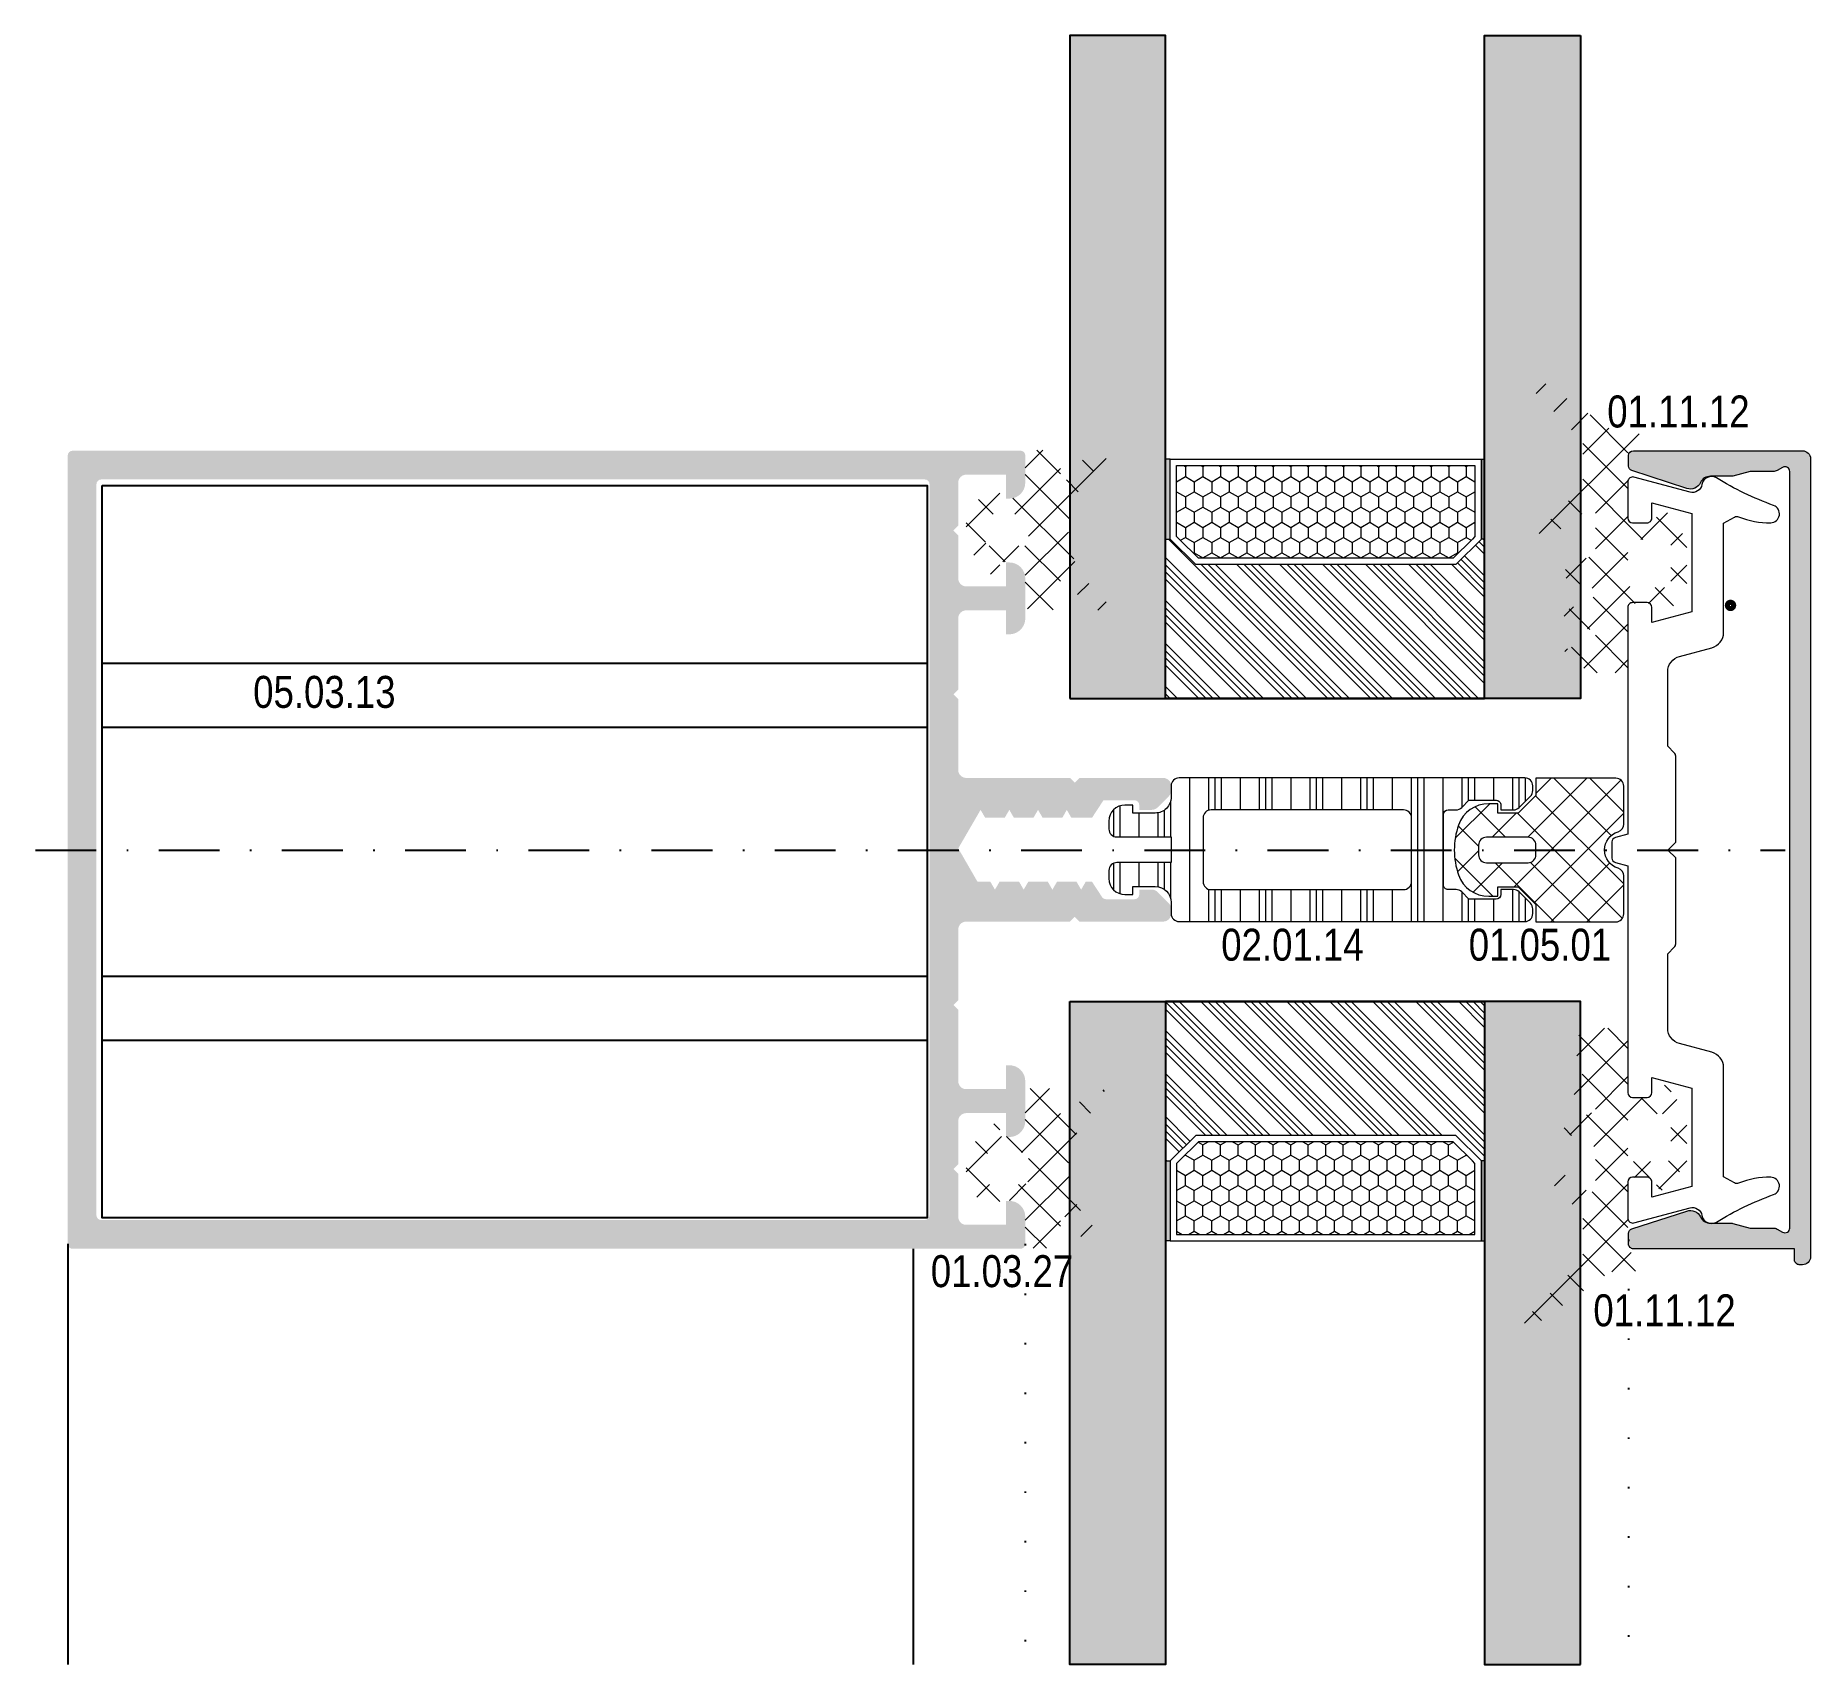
# Model space of a CAD drawing. Header units: millimetres. Extents: x 2305 to 2416, y 1290 to 1392.
import ezdxf

# ---------------------------------------------------------------- set-up
doc = ezdxf.new("R2010")
doc.units = ezdxf.units.MM
doc.linetypes.add('ACAD_ISO07W100', pattern=[3, 0, -3])
doc.linetypes.add('DASHDOT', pattern=[25.399999999999995, 12.7, -6.349999999999999, 0, -6.349999999999999])
for name, color, linetype, lineweight in [('ATR-tr.', 252, 'Continuous', 20), ('epdm hatch', 253, 'Continuous', 9), ('Main_Line', 7, 'Continuous', 15), ('PVC_Hatch', 253, 'Continuous', 9), ('YAZI AKSESUAR', 8, 'Continuous', 20)]:
    doc.layers.add(name, color=color, linetype=linetype, lineweight=lineweight)
doc.layers.add('Açılım aksesuarı', color=252, linetype='Continuous')
doc.layers.add('PROFİL HATCH', color=7, linetype='Continuous')
doc.styles.add('arialnarrow', font='ARIALN.TTF')
pattern_1 = [(314.9999999999999, (-308.146465740198, 5357.53284903936), (1.347038418160373, 1.347038418160372), []), (314.9999999999999, (-308.146465740198, 5357.083836039359), (1.347038418160373, 1.347038418160372), []), (314.9999999999999, (-308.146465740198, 5356.63482303936), (1.347038418160373, 1.347038418160372), []), (314.9999999999999, (-308.146465740198, 5356.185809039359), (1.347038418160373, 1.347038418160372), [])]

msp = doc.modelspace()

# ---------------------------------------------------------------- texts
at = {"color": 252, "true_color": 0x939598, "style": 'arialnarrow'}
for s, p in [('02.01.14', (2379.287041298948, 1333.638082132329)), ('01.05.01', (2394.795365999431, 1333.638082132329))]:
    msp.add_text(s, height=2, dxfattribs=at).set_placement(p)
at = {"layer": 'YAZI AKSESUAR', "color": 8, "lineweight": -2, "style": 'arialnarrow'}
for s, p in [('01.11.12', (2403.47340016321, 1367.04556129006)), ('05.03.13', (2318.630974986823, 1349.476005639499)), ('01.03.27', (2361.088924044677, 1313.183770308645)), ('01.11.12', (2402.602131341268, 1310.729044246121))]:
    msp.add_text(s, height=2, dxfattribs=at).set_placement(p)

# ---------------------------------------------------------------- blocks, each defined once
blk = doc.blocks.new('01.03.27')
at = {"layer": 'epdm hatch'}
h = blk.add_hatch(dxfattribs=at)
h.set_pattern_fill('ANSI37', color=256, scale=0.5, angle=-90)
h.set_pattern_definition([(315, (4296.555325789326, 2589.252627955616), (1.122532015133643, 1.122532015133644), []), (45, (4296.555325789326, 2589.252627955616), (-1.122532015133644, 1.122532015133643), [])])
edge = h.paths.add_edge_path()
edge.add_line((-1.700000000000727, -4.99999999985448), (-0.1000000000008185, -4.99999999985448))
edge.add_arc((-0.1000000000012733, -4.699999999853389), 0.3000000000003183, 270.0000000000434, 359.9999999998263)
edge.add_line((0.1999999999989086, -4.699999999854298), (0.1999999999993633, -1.99999999999909))
edge.add_line((0.1999999999998181, -1.99999999999909), (1.799997961542658, -1.999999999999545))
edge.add_line((1.79999796154243, -1.999999999999545), (1.79999796154243, -2.399999999998726))
edge.add_arc((2.199997961542976, -2.399999999999636), 0.400000000000267, 179.9999999998697, 319.9371731836594)
edge.add_line((2.506133619036518, -2.657450886988044), (3.90000000000009, -0.9999999999990905))
edge.add_line((3.899999999999636, -0.9999999999990905), (3.899999999999636, 1.000000000000909))
edge.add_line((3.899999999999636, 1.000000000000909), (2.506133619036063, 2.657450886988954))
edge.add_arc((2.199997961542976, 2.400000000000545), 0.4000000000001013, 40.06282681631951, 179.9999999999999)
edge.add_line((1.79999796154243, 2.400000000000545), (1.799997961542658, 2.000000000000909))
edge.add_line((1.79999796154334, 2.000000000000909), (0.1999999999993633, 2.000000000000909))
edge.add_line((0.1999999999989086, 2.000000000000909), (0.1999999999998181, 4.699999999854298))
edge.add_arc((-0.0999999999994543, 4.699999999854298), 0.2999999999996704, 360, 450.0000000000867)
edge.add_line((-0.1000000000003638, 4.99999999985448), (-1.700000000000727, 4.999999999853571))
edge.add_arc((-1.700000000000727, 4.699999999853389), 0.3000000000003183, 90.00000000004336, 179.9999999998262)
edge.add_line((-2.000000000000909, 4.699999999854298), (-2.000000000000909, 3.210940297826709))
edge.add_arc((-2.200000000018007, 3.210940297823981), 0.2000000000169761, -148.8089361198172, 7.815970093361102e-10, ccw=False)
edge.add_arc((-7.50375927094592, 2.7285e-12), 5.999999999993399, 31.19106387950785, 55.32556944862943)
edge.add_arc((-4.3747401488381, 4.52318906673554), 0.4999999999992448, 55.3255694485388, 235.3255694485224)
edge.add_arc((-7.503759270952286, 9.095e-13), 5.000000000000521, -55.32556944860062, 55.325569448594706, ccw=False)
edge.add_arc((-4.37474014883719, -4.52318906673554), 0.4999999999995035, 124.674430551504, 304.6744305515122)
edge.add_arc((-7.503759270950467, 1.819e-12), 5.99999999999964, 304.6744305513964, 328.8089361205161)
edge.add_arc((-2.200000000017098, -3.210940297820343), 0.2000000000162819, -1.5634213923476636e-09, 148.8089361197161, ccw=False)
edge.add_line((-2.000000000000909, -3.2109402978258), (-2.000000000000909, -4.699999999853389))
edge.add_arc((-1.700000000000727, -4.699999999854298), 0.300000000000125, 179.9999999998262, 269.9999999999999)
edge = h.paths.add_edge_path(flags=16)
edge.add_line((2.399999999999636, 1), (0.2999999999997271, 1.000000000000909))
edge.add_arc((0.3000000000010914, 0.6999999999998181), 0.3000000000010117, 90.00000000017363, 180)
edge.add_line((0, 0.6999999999998181), (0, -0.6999999999998181))
edge.add_arc((0.2999999999992724, -0.6999999999998181), 0.2999999999992155, 180, 270.0000000001737)
edge.add_line((0.3000000000001819, -0.9999999999990905), (2.399999999999636, -0.9999999999990905))
edge.add_arc((2.399999999999636, -0.6999999999989086), 0.2999999999998636, 269.9999999999565, 359.9999999998263)
edge.add_line((2.699999999999818, -0.6999999999998181), (2.699999999999818, 0.6999999999998181))
edge.add_arc((2.400000000000545, 0.6999999999998181), 0.299999999999443, 0, 90.00000000004346)
blk = doc.blocks.new('01.11.12')
at = {"layer": 'epdm hatch'}
h = blk.add_hatch(dxfattribs=at)
h.set_pattern_fill('ANSI37', color=256, scale=0.5, angle=90)
h.set_pattern_definition([(135, (-4030.594639775126, -2604.333275173783), (-1.122532015133644, -1.122532015133644), []), (225, (-4030.594639775126, -2604.333275173783), (1.122532015133643, -1.122532015133644), [])])
edge = h.paths.add_edge_path(flags=16)
edge.add_arc((1.199999999999818, -2.399999999984174), 0.3, -90, 0, ccw=False)
edge.add_line((1.199999999999818, -2.699999999983447), (-1.199999999999818, -2.699999999983447))
edge.add_arc((-1.199999999999818, -2.399999999984174), 0.3, 180, 270, ccw=False)
edge.add_line((-1.5, -2.399999999984174), (-1.5, -0.3000000000001819))
edge.add_arc((-1.199999999999818, -0.3000000000001819), 0.3, 90, 180, ccw=False)
edge.add_line((-1.199999999999818, 9.095e-13), (1.199999999999818, -9.095e-13))
edge.add_arc((1.199999999999818, -0.3000000000001819), 0.3, 0, 90, ccw=False)
edge.add_line((1.5, -0.3000000000001819), (1.5, -2.399999999984174))
edge = h.paths.add_edge_path()
edge.add_line((5.317483498866749, 3.73446322646032), (4.765616011040037, 2.224264554931323))
edge.add_arc((4.48401931508215, 2.327721313172332), 0.29999999999979, 200.0736561446742, 339.82700277454995, ccw=False)
edge.add_line((4.202243666155482, 2.224752950692163), (3.650555131298006, 3.73446322646032))
edge.add_arc((3.264982094752667, 3.587438677003774), 0.412653346834456, 20.87256910000115, 153.6519777379621)
edge.add_line((2.895197341155835, 3.770583484904818), (2.110045599697059, 2.185296156377262))
edge.add_arc((1.845135303322877, 2.326088680588327), 0.2999999999990133, 200.172997225154, 332.01058644425234, ccw=False)
edge.add_line((1.563538607365444, 2.222631922349137), (1.008101814341443, 3.73446322646032))
edge.add_arc((0.6225287777961058, 3.587438677003774), 0.412653346834456, 20.87256910000115, 153.6519777379621)
edge.add_line((0.2527440241992735, 3.770583484904818), (-0.5324077172581383, 2.185296156375443))
edge.add_arc((-0.7973180136332303, 2.326088680590146), 0.2999999999997825, 269.99999999999994, 332.0105864437203, ccw=False)
edge.add_line((-0.7973180136332303, 2.026088680589055), (-3.119424572232674, 2.026088680589055))
edge.add_arc((-3.119424572233583, 2.326088680590146), 0.2999999999996985, 144.6816059277627, 270.0000000001737, ccw=False)
edge.add_line((-3.364210182516217, 2.499524562109399), (-1.595798163918516, 5.007296733360817))
edge.add_arc((-1.876658204196246, 5.205351515395705), 0.3436685305809106, 324.8095610865568, 493.612131284019)
edge.add_line((-2.113711428671194, 5.454176409001775), (-4.784359946923359, 2.909873732852247))
edge.add_arc((-4.993559196613205, 3.124898554510764), 0.2999999999994834, 270, 314.2132466520508, ccw=False)
edge.add_line((-4.993559196613205, 2.824898554511491), (-7.514754269689547, 2.824898554511491))
edge.add_arc((-7.514754269689547, 3.124898554510764), 0.2999999999992763, 225.8464527348068, 270, ccw=False)
edge.add_line((-7.723729360561264, 2.909655874275813), (-11.2990861239432, 6.380902857960791))
edge.add_arc((-11.53847999863683, 6.134329072509899), 0.3436685305817847, 45.84645273497129, 215.1488419986829)
edge.add_line((-11.81948375327465, 5.936478247917875), (-8.460278393089538, 1.16546290968381))
edge.add_arc((-8.70557616954784, 0.9927521663494189), 0.2999999999979044, 3.474269760772586e-10, 35.148841998898774, ccw=False)
edge.add_line((-8.405576169549931, 0.9927521663512379), (-8.405576169549931, -0.254257709398189))
edge.add_arc((-7.905576169583582, -0.254257709398189), 0.4999999999664625, 180, 269.9999999967692)
edge.add_line((-7.905576169611777, -0.7542577093636283), (-7.498253827610824, -0.7542577093636283))
edge.add_arc((-7.498253827610824, -0.4542577093643559), 0.2999999999998594, 270, 355.6276906174754)
edge.add_line((-7.199126913557847, -0.4771288547008226), (-7.199126913557847, -0.2771288547019139))
edge.add_arc((-6.899999999597639, -0.2999999998946805), 0.2999999998964831, 90.000000025534, 175.6276906434896, ccw=False)
edge.add_line((-6.899999999731335, 9.095e-13), (-2.5, -9.095e-13))
edge.add_line((-2.5, -9.095e-13), (-2.5, -1.800000000000181))
edge.add_line((-2.5, -1.800000000000181), (-2.900000000000545, -1.800000000000181))
edge.add_arc((-2.900000000000545, -2.199999999999818), 0.3999999999998919, 90, 234.2667560820658)
edge.add_line((-3.133604918727542, -2.524697924148313), (-1.5, -3.699999999983447))
edge.add_line((-1.5, -3.699999999983447), (1.5, -3.699999999983447))
edge.add_line((1.5, -3.699999999983447), (3.133604918727542, -2.524697924148313))
edge.add_arc((2.900000000000545, -2.199999999997999), 0.3999999999998919, 305.733243917782, 450)
edge.add_line((2.900000000000545, -1.800000000000181), (2.5, -1.800000000000181))
edge.add_line((2.5, -1.800000000000181), (2.500000000000909, -9.095e-13))
edge.add_line((2.500000000000909, -9.095e-13), (6.548445241278386, -9.095e-13))
edge.add_arc((6.548445241277477, 0.3000000000020009), 0.300000000001205, 270.0000000001737, 360)
edge.add_line((6.848445241278568, 0.3000000000020009), (6.848445241278568, 2.134353128255497))
edge.add_arc((6.548445241278386, 2.134353128253678), 0.3000000000002214, 3.473675e-10, 26.3480222622199)
edge.add_line((6.817279668358423, 2.267499854900052), (6.072841289008465, 3.770583484904818))
edge.add_arc((5.703056535411633, 3.587438677003774), 0.412653346834123, 26.34802226203792, 159.1274308999763)
blk = doc.blocks.new('spacer')
at = {"layer": 'ATR-tr.', "linetype": 'Continuous'}
h = blk.add_hatch(color=0, dxfattribs=at)
h.dxf.hatch_style = 1
h.paths.add_polyline_path([(5, 19.80000000000018), (5, 20.00000000000046), (0, 20.00000000000046), (0, 19.80000000000018)])
at = {"layer": 'ATR-tr.', "ltscale": 2}
h = blk.add_hatch(dxfattribs=at)
h.set_pattern_fill('HONEY', color=256, scale=0.2)
h.set_pattern_definition([(0, (-4024.927913069969, -2683.931792543037), (0.9525000000000002, 0.5499261290000002), [0.635, -1.27]), (120, (-4024.927913069969, -2683.931792543037), (-0.9524999979188383, 0.5499261326046782), [0.6349999999999997, -1.269999999999999]), (60, (-4024.927913069969, -2683.931792543037), (2.0811618e-09, 1.099852261604677), [-1.27, 0.635])])
h.paths.add_polyline_path([(6.200000000000727, 18.03431000000046), (5, 19.23431000000028), (4.834310000000186, 19.40000000000054), (0.4000000000005457, 19.40000000000054), (0.4000000000005457, 0.7064400000003852), (4.834310000000186, 0.7064400000003852), (5, 0.8713500000003477), (6.200000000000727, 2.065680000000156)])
at = {"layer": 'ATR-tr.', "linetype": 'Continuous'}
h = blk.add_hatch(color=0, dxfattribs=at)
h.dxf.hatch_style = 1
h.paths.add_polyline_path([(5, 0.3000000000001819), (0, 0.3000000000001819), (0, -4.547e-13), (5, 0.0021896912921875)])
for points in [[(5, 20.00000000000046), (5, 19.80000000000018), (0, 19.80000000000018), (0, 20.00000000000046), (5, 20.00000000000046)], [(0, 0), (5, 0), (5, 0.3000000000001819), (0, 0.3000000000001819), (0, 0)]]:
    blk.add_lwpolyline(points, dxfattribs=at)
at = {"layer": 'ATR-tr.', "color": 7, "linetype": 'Continuous'}
for points in [[(6.600000000000363, 1.900000000000545), (5, 0.3000000000001819), (0, 0.3000000000001819), (0, 19.80000000000018), (5, 19.80000000000018), (6.600000000000363, 18.20000000000027)], [(5, 0.8713500000003477), (4.834310000000186, 0.7064400000003844), (0.4000000000005457, 0.7064400000003844), (0.4000000000005457, 19.40000000000054), (4.834310000000186, 19.40000000000054), (5, 19.23431000000028), (6.200000000000727, 18.03431000000046), (6.200000000000727, 2.065680000000156)]]:
    blk.add_lwpolyline(points, close=True, dxfattribs=at)
blk = doc.blocks.new('E50 T 03')
at = {"layer": 'PROFİL HATCH'}
h = blk.add_hatch(color=256, dxfattribs=at)
edge = h.paths.add_edge_path(flags=16)
edge.add_line((-0.2999999999890228, -23.20000000001164), (-51.90000000002304, -23.20000000001164))
edge.add_arc((-51.89999999996489, -22.9000000000234), 0.2999999999882448, 179.9999999888615, 269.99999998889473, ccw=False)
edge.add_line((-52.19999999995313, -22.89999999996508), (-52.19999999995319, 22.89999999996508))
edge.add_arc((-51.89999999996473, 22.90000000002328), 0.2999999999884579, 90.00000000001899, 180, ccw=False)
edge.add_line((-51.90000000002304, 23.20000000001176), (-0.2999999999890264, 23.20000000001164))
edge.add_arc((-0.3000000000178211, 22.89999999999384), 0.3000000000178034, -5.493291155289626e-09, 89.99999999449989, ccw=False)
edge.add_line((-1.78e-14, 22.89999999996508), (1.78e-14, -22.89999999996508))
edge.add_arc((-0.3000000000178034, -22.89999999999384), 0.3000000000178211, -89.99999999999659, 0, ccw=False)
edge = h.paths.add_edge_path()
edge.add_line((-61.29999999998812, -4.200000000011641), (-60.99999999999998, -4.5))
edge.add_line((-60.99999999999998, -4.5), (-54.49999999999999, -4.5))
edge.add_arc((-54.50000000000011, -5), 0.5, 0, 89.99999999998488, ccw=False)
edge.add_line((-54.00000000000011, -5), (-53.99999999999998, -9.431409714685287))
edge.add_line((-53.99999999999998, -9.431409714685287), (-53.6999999999541, -9.731409714615438))
edge.add_line((-53.6999999999541, -9.731409714615438), (-53.99999999999998, -10.031409714662))
edge.add_line((-53.99999999999998, -10.031409714662), (-53.99999999999998, -14.5))
edge.add_arc((-54.50000000000001, -14.5), 0.500000000000032, -89.9999999999963, 0, ccw=False)
edge.add_line((-54.49999999999999, -15), (-56.99999999999999, -15))
edge.add_line((-56.99999999999999, -15), (-56.99999999999999, -13.5))
edge.add_line((-56.99999999999999, -13.5), (-57.1999999999541, -13.5))
edge.add_arc((-57.19999999995412, -14.49999999999988), 0.9999999999998863, 89.99999999999876, 180.0000000000065)
edge.add_line((-58.199999999954, -14.5), (-58.1999999999541, -17))
edge.add_arc((-57.19999999995375, -16.99999999999966), 1.000000000000355, 180, 269.9999999999601)
edge.add_line((-57.1999999999541, -18), (-56.99999999999999, -18))
edge.add_line((-56.99999999999999, -18), (-56.99999999999999, -16.5))
edge.add_line((-56.99999999999999, -16.5), (-54.49999999999999, -16.5))
edge.add_arc((-54.50000000000011, -17), 0.5, 0, 89.99999999998488, ccw=False)
edge.add_line((-54.00000000000011, -17), (-53.99999999999998, -19.70000000001164))
edge.add_line((-53.99999999999998, -19.70000000001164), (-53.6999999999541, -20))
edge.add_line((-53.6999999999541, -20), (-53.99999999999998, -20.29999999998836))
edge.add_line((-53.99999999999998, -20.29999999998836), (-53.99999999999998, -23))
edge.add_arc((-54.50000000000006, -23), 0.5000000000000818, -89.99999999999062, 0, ccw=False)
edge.add_line((-54.49999999999999, -23.50000000000012), (-56.99999999999999, -23.5))
edge.add_line((-56.99999999999999, -23.5), (-56.99999999999999, -22))
edge.add_line((-56.99999999999999, -22), (-57.1999999999541, -22))
edge.add_arc((-57.19999999995374, -23.00000000000034), 1.000000000000341, 90.00000000002056, 179.9999999999804)
edge.add_line((-58.19999999995409, -23), (-58.1999999999541, -24.70000000001164))
edge.add_arc((-57.89999999999444, -24.70000000004029), 0.2999999999596596, 180, 270.0000000000095)
edge.add_line((-57.90000000002304, -25), (1.500000000000014, -25))
edge.add_arc((1.500000000028563, -24.69999999998254), 0.3000000000174623, 269.9999999945481, 359.9999999944416)
edge.add_line((1.800000000046026, -24.70000000001164), (1.800000000045901, 24.70000000001164))
edge.add_arc((1.500000000028535, 24.69999999998265), 0.3000000000173664, 0, 89.99999999990976)
edge.add_line((1.500000000000017, 25), (-57.90000000002304, 25))
edge.add_arc((-57.89999999999455, 24.7000000000404), 0.2999999999595957, 90.00000000544172, 180.0000000054932)
edge.add_line((-58.19999999995414, 24.70000000001164), (-58.1999999999541, 23))
edge.add_arc((-57.19999999995398, 23), 1.000000000000127, 180, 269.9999999999927)
edge.add_line((-57.1999999999541, 21.99999999999989), (-56.99999999999999, 22))
edge.add_line((-56.99999999999999, 22), (-56.99999999999999, 23.5))
edge.add_line((-56.99999999999999, 23.5), (-54.49999999999999, 23.5))
edge.add_arc((-54.50000000000011, 23), 0.5, 0, 89.99999999998488, ccw=False)
edge.add_line((-54.00000000000011, 23), (-53.99999999999998, 20.29999999998836))
edge.add_line((-53.99999999999998, 20.29999999998836), (-53.6999999999541, 20))
edge.add_line((-53.6999999999541, 20), (-53.99999999999998, 19.70000000001164))
edge.add_line((-53.99999999999998, 19.70000000001164), (-53.99999999999998, 17))
edge.add_arc((-54.50000000000006, 17), 0.5000000000000818, -89.99999999999062, 0, ccw=False)
edge.add_line((-54.49999999999999, 16.49999999999988), (-56.99999999999999, 16.5))
edge.add_line((-56.99999999999999, 16.5), (-56.99999999999999, 18))
edge.add_line((-56.99999999999999, 18), (-57.1999999999541, 18))
edge.add_arc((-57.19999999995374, 16.99999999999966), 1.000000000000341, 90.00000000002056, 179.9999999999804)
edge.add_line((-58.19999999995409, 17), (-58.1999999999541, 14.5))
edge.add_arc((-57.19999999995375, 14.50000000000034), 1.000000000000355, 180, 269.9999999999601)
edge.add_line((-57.1999999999541, 13.5), (-56.99999999999999, 13.5))
edge.add_line((-56.99999999999999, 13.5), (-56.99999999999999, 15))
edge.add_line((-56.99999999999999, 15), (-54.49999999999999, 15))
edge.add_arc((-54.49999999999981, 14.50000000000011), 0.4999999999998864, -1.3017142919125035e-11, 90.0000000000195, ccw=False)
edge.add_line((-53.99999999999993, 14.5), (-53.99999999999998, 10.031409714662))
edge.add_line((-53.99999999999998, 10.031409714662), (-53.6999999999541, 9.731409714673646))
edge.add_line((-53.6999999999541, 9.731409714673646), (-53.99999999999998, 9.431409714685287))
edge.add_line((-53.99999999999998, 9.431409714685287), (-53.99999999999998, 5))
edge.add_arc((-54.50000000000006, 5), 0.5000000000000818, -89.99999999999062, 0, ccw=False)
edge.add_line((-54.49999999999999, 4.499999999999886), (-60.99999999999998, 4.5))
edge.add_line((-60.99999999999998, 4.5), (-61.29999999998812, 4.200000000011641))
edge.add_line((-61.29999999998812, 4.200000000011641), (-61.59999999997715, 4.5))
edge.add_line((-61.59999999997715, 4.5), (-66.84116470584603, 4.5))
edge.add_arc((-66.8411647058604, 4.000000000014438), 0.4999999999855618, 89.9999999983512, 179.9999999983194)
edge.add_line((-67.34116470584597, 4.000000000029103), (-67.34116470584603, 3.707106781221227))
edge.add_arc((-66.8411647058439, 3.707106781216339), 0.5000000000021317, 180, 224.9999999999712)
edge.add_line((-67.1947180964423, 3.353553390625165), (-66.48761131524996, 2.646446609433041))
edge.add_arc((-66.13405792465868, 3.000000000031036), 0.5000000000019283, 225.000000000544, 270.000000000522)
edge.add_line((-66.13405792465413, 2.500000000029103), (-65.34116470584603, 2.500000000029103))
edge.add_line((-65.34116470584603, 2.500000000029103), (-65.34116470584603, 2.800000000017462))
edge.add_arc((-65.04116470585762, 2.800000000075669), 0.2999999999883869, 90.00000000004877, 180, ccw=False)
edge.add_line((-65.0411647059161, 3.100000000064028), (-63.262096494901, 3.100000000034924))
edge.add_arc((-63.26209649490086, 2.800000000034401), 0.300000000000523, 33.23337428473059, 90.0000000000257, ccw=False)
edge.add_line((-63.01116292866412, 2.964415161549482), (-62.37926470584397, 2.000000000014551))
edge.add_line((-62.37926470584397, 2.000000000014551), (-61.98999999997498, 2.000000000014551))
edge.add_line((-61.98999999997498, 2.000000000014551), (-61.69999999997502, 2.500000000014551))
edge.add_line((-61.69999999997502, 2.500000000014551), (-61.40999999997506, 2.000000000014551))
edge.add_line((-61.40999999997506, 2.000000000014551), (-60.18999999997503, 2.000000000014551))
edge.add_line((-60.18999999997503, 2.000000000014551), (-59.89999999997507, 2.500000000014551))
edge.add_line((-59.89999999997507, 2.500000000014551), (-59.6099999999751, 2.000000000014551))
edge.add_line((-59.6099999999751, 2.000000000014551), (-58.38999999997508, 2.000000000014551))
edge.add_line((-58.38999999997508, 2.000000000014551), (-58.09999999997511, 2.500000000014551))
edge.add_line((-58.09999999997511, 2.500000000014551), (-57.80999999997515, 2.000000000014551))
edge.add_line((-57.80999999997515, 2.000000000014551), (-56.58999999997512, 2.000000000014551))
edge.add_line((-56.58999999997512, 2.000000000014551), (-56.29999999997515, 2.500000000014551))
edge.add_line((-56.29999999997515, 2.500000000014551), (-56.00999999997497, 2.000000000014551))
edge.add_line((-56.00999999997497, 2.000000000014551), (-55.2044721133311, 2.000000000014551))
edge.add_line((-55.2044721133311, 2.000000000014551), (-53.99999999999998, -0.0862068965798244))
edge.add_line((-53.99999999999998, -0.0862068965798244), (-55.39999999997506, -2.499999999985448))
edge.add_line((-55.39999999997506, -2.499999999985448), (-55.68999999997503, -1.999999999985448))
edge.add_line((-55.68999999997503, -1.999999999985448), (-56.90999999997505, -1.999999999985448))
edge.add_line((-56.90999999997505, -1.999999999985448), (-57.19999999997502, -2.499999999985448))
edge.add_line((-57.19999999997502, -2.499999999985448), (-57.48999999997498, -1.999999999985448))
edge.add_line((-57.48999999997498, -1.999999999985448), (-58.70999999997501, -1.999999999985448))
edge.add_line((-58.70999999997501, -1.999999999985448), (-58.99999999997497, -2.499999999985448))
edge.add_line((-58.99999999997497, -2.499999999985448), (-59.28999999997607, -1.999999999985448))
edge.add_line((-59.28999999997607, -1.999999999985448), (-60.51999999997518, -1.999999999985448))
edge.add_line((-60.51999999997518, -1.999999999985448), (-60.79999999997515, -2.499999999985448))
edge.add_line((-60.79999999997515, -2.499999999985448), (-61.08999999997512, -1.999999999985448))
edge.add_line((-61.08999999997512, -1.999999999985448), (-62.37926470584397, -2.000000000014551))
edge.add_line((-62.37926470584397, -2.000000000014551), (-63.09999999997716, -3.100000000034924))
edge.add_line((-63.09999999997716, -3.100000000034924), (-65.0411647059161, -3.10000000000582))
edge.add_arc((-65.04116470585765, -2.800000000017462), 0.2999999999883585, 179.9999999888832, 269.9999999888384, ccw=False)
edge.add_line((-65.34116470584601, -2.799999999959254), (-65.34116470584603, -2.499999999970896))
edge.add_line((-65.34116470584603, -2.499999999970896), (-66.13405792465413, -2.499999999970896))
edge.add_arc((-66.13405792465869, -2.999999999972828), 0.5000000000019327, 89.99999999947727, 134.9999999994548)
edge.add_line((-66.48761131524996, -2.646446609374834), (-67.19471809644232, -3.353553390566958))
edge.add_arc((-66.84116470584391, -3.707106781158017), 0.5000000000020589, 135.0000000005947, 180.0000000005732)
edge.add_line((-67.34116470584597, -3.70710678116302), (-67.34116470584603, -3.999999999970896))
edge.add_arc((-66.84116470584594, -3.999999999970896), 0.5000000000000853, 180, 269.9999999999902)
edge.add_line((-66.84116470584603, -4.499999999971009), (-61.59999999997715, -4.5))
edge.add_line((-61.59999999997715, -4.5), (-61.29999999998812, -4.200000000011641))
blk = doc.blocks.new('R50 P 01')
at = {"layer": 'PROFİL HATCH'}
h = blk.add_hatch(color=256, dxfattribs=at)
h.dxf.hatch_style = 1
h.paths.add_polyline_path([(15.49999999997089, 2.200000000006809, 0.4142135623636237), (15.19999999996798, 2.5), (1, 2.5), (0.7915679247289518, 3.277682364748784, 0.339418994941429), (0.5018000000291069, 3.499999999970896), (0, 3.5), (-0.5019000000029337, 3.5, 0.3395969521706863), (-0.7917789187904419, 3.277405352183507), (-1, 2.5), (-15.19999999999709, 2.5, 0.4142135623730951), (-15.5, 2.199999999997089), (-15.5, 1.300000000017462, 0.4142135623641219), (-15.20000000002164, 1.000000000029103), (-14.25, 1), (-14.91990000000805, -1.5), (-21.08019999999669, -1.5), (-21.75, 1), (-20.80000000003201, 1, 0.4142135623636236), (-20.5000000000291, 1.29999999999319), (-20.5, 2.199999999958265, 0.4142135623788171), (-20.79999999999927, 2.499999999970896), (-23.07309999999052, 2.5, 0.4931486490263599), (-23.36287694268958, 2.122351281451017), (-22.42044611464735, -1.394702562954591, -0.4421337743111848), (-22.90000862782017, -2.141609436496764, 0.0960562789301649), (-23.1138704307532, -2.221853419934461, 0.2174809948368521), (-23.35535540583078, -2.750780609465493), (-23.35535540584988, -2.960316510275276, 0.0398187577413699), (-23.31233148352203, -3.045476240909351, -0.0498242885724662), (-21.59028942686655, -6.630126122651461, 0.8305285721011653), (-20.50112376399647, -6.45028859021329, 0.1033140151195196), (-20.87695065207299, -4.440922690786919, -0.2310230937791977), (-20.86042380771051, -4.178473254822847), (-20.46869999999763, -3.5), (-13.63490000000547, -3.5, 0.3394659193822896), (-12.6689633500464, -2.758778647238102), (-12.1284000000096, -0.741199999963726, -0.339468379584122), (-11.16254907168695, 0), (-7.131300000008195, 0), (-6.5, 0), (-6.08793203436835, -0.4121320343389812, 0.1989123673968835), (-5.875799999990704, -0.5), (-0.5, -0.5), (0, 0), (0.5, -0.5), (5.87569999999323, -0.4999999999708962, 0.1989123673656866), (6.087832034333587, -0.4121320343384696), (6.5, 0), (11.16240000000016, -2.91038e-11, -0.3394260130294916), (12.12824796780114, -0.7410058329237473), (12.66898728765045, -2.758867982124399, 0.3394401335212562), (13.63489999997546, -3.5), (20.46859999999288, -3.5), (20.8592738157713, -4.176654648421219, -0.2328454558226991), (20.87680548422577, -4.441275100082862, 0.1032892632763332), (20.50110110916103, -6.450427971167584, 0.8303944444173611), (21.59013960105312, -6.63024919869025, -0.0498463816045372), (23.31231159774597, -3.045508864150463, 0.5304477809835575), (22.90000862778106, -2.141609436629778, -0.4421258458964803), (22.42044199508473, -1.394717937545067), (23.36277900246296, 2.122358968738751, 0.4931404041183027), (23.07299999998395, 2.5), (20.79999999998381, 2.499999999970896, 0.4142135623693456), (20.5, 2.199999999982537), (20.5, 1.30000000000291, 0.4142135623730951), (20.80000000000291, 1), (21.75, 1), (21.08009999999195, -1.5), (14.9198000000033, -1.5), (14.25, 1), (15.20000000000618, 1.000000000029103, 0.4142135623735934), (15.5, 1.300000000041734)], flags=17)
edge = h.paths.add_edge_path()
edge.add_line((-20.85940000001574, -4.176699999981792), (-20.46869999999763, -3.5))
edge.add_line((-20.46869999999763, -3.5), (-13.63490000000456, -3.5))
edge.add_arc((-13.63490000000547, -2.500000000000284), 0.9999999999997157, 270.0000000000212, 344.9999999989391)
edge.add_line((-12.66897417372092, -2.758819045120617), (-12.12840000001597, -0.741199999989476))
edge.add_arc((-11.16252453584457, -0.9999277197057381), 0.9999277200067659, 89.99859409837512, 165.0043077435556, ccw=False)
edge.add_line((-11.16250000000582, 0), (-7.131300000008195, 0))
edge.add_line((-7.131300000008195, 0), (-6.5, 0))
edge.add_line((-6.5, 0), (-6.087932034366531, -0.4121320343401749))
edge.add_arc((-5.875799999990704, -0.1999999999900979), 0.3000000000099023, 224.9999999965186, 269.9999999965205)
edge.add_line((-5.875800000008894, -0.5), (-0.5, -0.5))
edge.add_line((-0.5, -0.5), (0, 0))
edge.add_line((0, 0), (0.5, -0.5))
edge.add_line((0.5, -0.5), (5.87569999997504, -0.4999999999708962))
edge.add_arc((5.875699999991411, -0.1999999999755459), 0.2999999999953502, 269.9999999967702, 314.999999996772)
edge.add_line((6.087832034332677, -0.4121320343401749), (6.5, 0))
edge.add_line((6.5, 0), (11.16240000000107, -2.91038e-11))
edge.add_arc((11.16242453590348, -0.9999277196231446), 0.9999277198950677, 14.99569225325962, 90.00140590531458, ccw=False)
edge.add_line((12.12829999998121, -0.741199999989476), (12.66897417369091, -2.758819045120617))
edge.add_arc((13.63489999997546, -2.500000000000284), 0.9999999999997212, 195.0000000010608, 269.9999999999789)
edge.add_line((13.63489999997546, -3.5), (20.46859999999288, -3.5))
edge.add_line((20.46859999999288, -3.5), (20.85929999998189, -4.176699999981792))
edge.add_arc((20.59932759581352, -4.3267676200864), 0.3001765172909782, -22.3518416945206, 29.995451331118375, ccw=False)
edge.add_arc((25.49999999999818, -6.345499999954427), 4.999999999996341, 157.6096000003319, 181.2001000006618)
edge.add_arc((21.06242701046904, -6.438553635166783), 0.561451482619491, 181.1907151897138, 340.0569591994035)
edge.add_arc((40.38549360557044, -13.45381526608929), 19.99565917971379, 148.6322811315599, 160.0462198439792, ccw=False)
edge.add_arc((22.80002024080022, -2.733201210678771), 0.5999820870813548, 328.6330926324254, 440.4076347267007)
edge.add_arc((23.00000000001455, -1.550000000021668), 0.6000000000040818, 164.9999999986159, 260.4058999995306, ccw=False)
edge.add_line((22.42044450424055, -1.394708572945091), (23.36277774788232, 2.1223542864318))
edge.add_arc((23.0729999999885, 2.199999999986289), 0.3000000000136886, 344.999999996008, 449.999999997085)
edge.add_line((23.07300000000396, 2.5), (20.79999999998836, 2.499999999970896))
edge.add_arc((20.79999999998836, 2.199999999982537), 0.2999999999883585, 90, 180)
edge.add_line((20.5, 2.199999999982537), (20.5, 1.300000000017462))
edge.add_arc((20.80000000000291, 1.30000000000291), 0.3000000000029104, 179.9999999972208, 269.9999999972208)
edge.add_line((20.79999999998836, 1), (21.75, 1))
edge.add_line((21.75, 1), (21.08009999999195, -1.5))
edge.add_line((21.08009999999195, -1.5), (14.9198000000033, -1.5))
edge.add_line((14.9198000000033, -1.5), (14.25, 1))
edge.add_line((14.25, 1), (15.19999999998254, 1.000000000029103))
edge.add_arc((15.19999999999709, 1.300000000032014), 0.3000000000029104, 269.9999999972208, 359.9999999972208)
edge.add_line((15.5, 1.300000000017462), (15.49999999997089, 2.199999999982537))
edge.add_arc((15.19999999996798, 2.199999999997089), 0.3000000000029104, 359.9999999972208, 449.9999999972208)
edge.add_line((15.19999999998254, 2.5), (1, 2.5))
edge.add_line((1, 2.5), (0.7915777478774544, 3.277645713533274))
edge.add_arc((0.5018000000118265, 3.19999999998788), 0.2999999999830167, 15.00000000376331, 90.00000000268419)
edge.add_line((0.501799999998184, 3.499999999970896), (0, 3.5))
edge.add_line((0, 3.5), (-0.5019000000029337, 3.5))
edge.add_arc((-0.5018707868366619, 3.199913940729686), 0.300086060692254, 90.00557770380412, 164.9766599279307)
edge.add_line((-0.7917000000015832, 3.277700000006007), (-1, 2.5))
edge.add_line((-1, 2.5), (-15.20000000001164, 2.5))
edge.add_arc((-15.19999999999709, 2.199999999997089), 0.3000000000029104, 90.00000000277922, 180.0000000027791)
edge.add_line((-15.5, 2.199999999982537), (-15.5, 1.300000000017462))
edge.add_arc((-15.20000000001164, 1.300000000017462), 0.2999999999883585, 180, 270)
edge.add_line((-15.20000000001164, 1.000000000029103), (-14.25, 1))
edge.add_line((-14.25, 1), (-14.91990000000805, -1.5))
edge.add_line((-14.91990000000805, -1.5), (-21.08019999999669, -1.5))
edge.add_line((-21.08019999999669, -1.5), (-21.75, 1))
edge.add_line((-21.75, 1), (-20.80000000001746, 1))
edge.add_arc((-20.80000000003201, 1.30000000000291), 0.3000000000029104, 270.0000000027792, 360.0000000027792)
edge.add_line((-20.5000000000291, 1.300000000017462), (-20.5, 2.199999999982537))
edge.add_arc((-20.80000000000291, 2.199999999967985), 0.3000000000029104, 2.7792111e-09, 90.00000000277922)
edge.add_line((-20.80000000001746, 2.499999999970896), (-23.07310000000871, 2.5))
edge.add_arc((-23.07309999999416, 2.199999999986289), 0.3000000000137106, 90.00000000291764, 195.0000000039905)
edge.add_line((-23.36287774788889, 2.1223542864318), (-22.42044450424237, -1.394708572945091))
edge.add_arc((-23.00000000001546, -1.550000000021668), 0.6000000000041253, -80.40589999952749, 15.000000001383683, ccw=False)
edge.add_arc((-22.80002024083115, -2.733201210681443), 0.5999820870788879, 99.59236527040225, 211.3669073674189)
edge.add_arc((-40.39311773035388, -13.45692654118124), 20.00378854529773, 19.954601301828404, 31.363960887938617, ccw=False)
edge.add_arc((-21.0625000000091, -6.438500000133444), 0.5614999999414624, 199.954399988299, 358.7999000128446)
edge.add_arc((-25.49941640993348, -6.345327212580627), 4.999394589870593, 358.7973231991926, 382.3911167141937)
edge.add_arc((-20.59983740707867, -4.326627859364521), 0.2997583343981603, 149.9892526041476, 202.4136062095359, ccw=False)
at = {"layer": 'Main_Line', "ltscale": 5}
blk.add_lwpolyline([(-20.85940000001574, -4.176699999981792), (-20.46869999999763, -3.5), (-13.63490000000456, -3.5, 0.3394542588581105), (-12.66897417372092, -2.758819045120617), (-12.12840000001597, -0.741199999989476, -0.3394820622979806), (-11.16250000000582, 0), (-7.131300000008195, 0), (-6.5, 0), (-6.087932034366531, -0.4121320343401749, 0.1989123673796664), (-5.875800000008894, -0.5), (-0.5, -0.5), (0, 0), (0.5, -0.5), (5.87569999997504, -0.4999999999708962, 0.1989123673796661), (6.087832034332677, -0.4121320343401749), (6.5, 0), (11.16240000000107, -2.91038e-11, -0.3394820623314353), (12.12829999998121, -0.741199999989476), (12.66897417369182, -2.758819045120617, 0.3394542588581108), (13.63489999997546, -3.5), (20.46859999999288, -3.5), (20.85929999998189, -4.176699999981792, -0.2324648710617913), (20.87695065204662, -4.440922690846491, 0.103298053331502), (20.50109676539432, -6.450220824161078, 0.8307043827878265), (21.59020946454257, -6.630056764406617, -0.049843919047636), (23.31231589216622, -3.045501819724449, 0.5304482256696508), (22.8999996719358, -2.141607922880155, -0.4421261507684413), (22.42044450424055, -1.394708572945091), (23.36277774788323, 2.1223542864318, 0.4931454260371466), (23.07300000000396, 2.5), (20.79999999998836, 2.499999999970896, 0.4142135623730951), (20.5, 2.199999999982537), (20.5, 1.300000000017462, 0.4142135623730948), (20.79999999998836, 1), (21.75, 1), (21.08009999999195, -1.5), (14.9198000000033, -1.5), (14.25, 1), (15.19999999998254, 1.000000000029103, 0.4142135623730953), (15.5, 1.300000000017462), (15.49999999997089, 2.199999999982537, 0.4142135623730951), (15.19999999998254, 2.5), (1, 2.5), (0.7915777478774544, 3.277645713533274, 0.3394542588581247), (0.501799999998184, 3.499999999970896), (0, 3.5), (-0.5019000000029337, 3.5, 0.3393135479459893), (-0.7917000000015832, 3.277700000006007), (-1, 2.5), (-15.20000000001164, 2.5, 0.4142135623730948), (-15.5, 2.199999999982537), (-15.5, 1.300000000017462, 0.4142135623730951), (-15.20000000001164, 1.000000000029103), (-14.25, 1), (-14.91990000000805, -1.5), (-21.08019999999669, -1.5), (-21.75, 1), (-20.80000000001746, 1, 0.4142135623730951), (-20.5000000000291, 1.300000000017462), (-20.5, 2.199999999982537, 0.4142135623730951), (-20.80000000001746, 2.499999999970896), (-23.07310000000871, 2.5, 0.4931454260371466), (-23.36287774788889, 2.1223542864318), (-22.42044450424146, -1.394708572945091, -0.4421261507684327), (-22.8999996719358, -2.141607922880211, 0.5304482256849756), (-23.31231589219533, -3.045501819724449, -0.0498238892206887), (-21.59029008177459, -6.630124318849993, 0.8305514214930305), (-20.5011231668177, -6.450260148558299, 0.1033125773638531), (-20.87695065204753, -4.440922690846491, -0.2328193093823242), (-20.85940762114569, -4.176700000010896)], format="xyb", dxfattribs=at)
blk = doc.blocks.new('R50 P 16')
h = blk.add_hatch(color=256)
h.dxf.hatch_style = 1
edge = h.paths.add_edge_path()
edge.add_arc((-9.066025403799632, -0.1700385337463476), 0.4999999999999173, 240.0000000021969, 269.9999999999793)
edge.add_line((-9.066025403799811, -0.6700385337462649), (-7.61961524229855, -0.6700385337462649))
edge.add_line((-7.61961524229855, -0.6700385337462649), (-6.538149964230342, -0.959816281631447))
edge.add_arc((-6.460504250738078, -0.6700385337405956), 0.2999999999940277, 255.0000000073052, 270.0000000083883)
edge.add_line((-6.460504250694157, -0.9700385337346233), (-5.137061261769758, -0.9700385337589523))
edge.add_arc((-5.13706126181165, -1.670038533675926), 0.6999999999169746, 25.376933521937815, 89.99999999657109, ccw=False)
edge.add_arc((-3.872150197808318, -1.070038533745362), 0.6999999999954241, 205.3769335254775, 288.0000000013689)
edge.add_line((-3.655838301731364, -1.73577809514245), (-0.2072949016815073, -0.6152784211421931))
edge.add_arc((-0.3000000000001118, -0.329961466261734), 0.2999999999942001, 288.0000000015889, 360.0000000015277)
edge.add_line((-5.9117e-12, -0.3299614662537351), (5.9117e-12, 0.3299614662537351))
edge.add_arc((-0.2999999999883585, 0.3299614662478234), 0.2999999999942702, 1.1290545e-09, 90.00000000112905)
edge.add_line((-0.2999999999942702, 0.6299614662420936), (-10.90000000000009, 0.6299614662420936))
edge.add_arc((-10.90000000000009, 0.1299614662420936), 0.5, 90, 180)
edge.add_line((-11.40000000000009, 0.1299614662420936), (-11.40000000000009, -49.8700385337579))
edge.add_arc((-10.90000000000009, -49.8700385337579), 0.5, 180, 270)
edge.add_line((-10.90000000000009, -50.3700385337579), (-10.70000000001755, -50.3700385337579))
edge.add_arc((-10.7000000000131, -50.07003853376218), 0.2999999999957268, 269.9999999991491, 360.0000000041512)
edge.add_line((-10.40000000001737, -50.07003853374044), (-10.40000000000009, -49.37003853375791))
edge.add_line((-10.40000000000009, -49.37003853375791), (-0.2999999999942702, -49.37003853375791))
edge.add_arc((-0.3000000000029104, -49.07003853374908), 0.3000000000088221, 270.0000000016501, 360.0000000016501)
edge.add_line((5.9117e-12, -49.07003853374044), (-5.9117e-12, -48.41011560114566))
edge.add_arc((-0.3000000000001109, -48.41011560113766), 0.2999999999941992, 359.9999999984719, 431.9999999984111)
edge.add_line((-0.2072949016815073, -48.1247986462572), (-3.655838301724088, -47.00429897234585))
edge.add_arc((-3.872150197806895, -47.67003853376003), 0.700000000013493, 71.99999999860798, 154.623066474499)
edge.add_arc((-5.137061261850288, -47.07003853380761), 0.6999999999444667, 270.00000000324144, 334.6230664778749, ccw=False)
edge.add_line((-5.137061261810686, -47.77003853375208), (-6.460504250694157, -47.77003853374049))
edge.add_arc((-6.460504250664309, -48.07003853368801), 0.2999999999475165, 90.0000000057004, 105.0000000067835)
edge.add_line((-6.53814996421579, -47.78026078586117), (-7.61961524229855, -48.07003853374045))
edge.add_line((-7.61961524229855, -48.07003853374045), (-9.066025403799811, -48.07003853374045))
edge.add_arc((-9.066025403788103, -48.5700385337771), 0.5000000000366569, 90.00000000134185, 119.9999999991242)
edge.add_line((-9.316025403799811, -48.13702583184931), (-9.650000000004184, -48.32984615488157))
edge.add_arc((-9.800000000002932, -48.07003853373537), 0.3000000000087999, 180.0000000009703, 299.9999999987536, ccw=False)
edge.add_line((-10.10000000001173, -48.07003853374045), (-10.10000000001173, -26.07003853375204))
edge.add_line((-10.10000000001173, -26.07003853375204), (-10.09999999999422, -0.6700385337462649))
edge.add_arc((-9.800000000004076, -0.6700385337681662), 0.299999999990149, 59.99999999803498, 179.9999999958172, ccw=False)
edge.add_line((-9.65000000000009, -0.4102309126465107), (-9.316025403782987, -0.603051235648081))
at = {"layer": 'Main_Line'}
blk.add_lwpolyline([(-9.316025403782987, -0.603051235648081, 0.1316524975775517), (-9.066025403799811, -0.6700385337462649), (-7.61961524229855, -0.6700385337462649), (-6.538149964230342, -0.959816281631447, 0.0655434628199847), (-6.460504250694157, -0.9700385337346233), (-5.137061261769758, -0.9700385337589523, -0.2896898633017671), (-4.504605729836157, -1.370038533746992, 0.3769865184481916), (-3.655838301731364, -1.73577809514245), (-0.2072949016815074, -0.6152784211421931, 0.3249196962326107), (-5.9117e-12, -0.3299614662537351), (5.9117e-12, 0.3299614662537351, 0.4142135623730951), (-0.2999999999942702, 0.6299614662420936), (-10.90000000000009, 0.6299614662420936, 0.4142135623730951), (-11.40000000000009, 0.1299614662420936), (-11.40000000000009, -49.8700385337579, 0.4142135623730951), (-10.90000000000009, -50.3700385337579), (-10.70000000001755, -50.3700385337579, 0.4142135623986667), (-10.40000000001737, -50.07003853374044), (-10.40000000000009, -49.37003853375791), (-0.2999999999942704, -49.37003853375791, 0.4142135623730953), (5.9117e-12, -49.07003853374044), (-5.9117e-12, -48.41011560114566, 0.324919696232612), (-0.2072949016815073, -48.1247986462572), (-3.655838301724088, -47.00429897234585, 0.3769865184481901), (-4.504605729850936, -47.3700385337504, -0.2896898633017676), (-5.137061261810686, -47.77003853375208), (-6.460504250694157, -47.77003853374049, 0.0655434628199844), (-6.53814996421579, -47.78026078586117), (-7.61961524229855, -48.07003853374045), (-9.066025403799811, -48.07003853374045, 0.1316524975775519), (-9.316025403799811, -48.13702583184931), (-9.650000000004184, -48.32984615488157, -0.5773502691767279), (-10.10000000001173, -48.07003853374045), (-10.10000000001173, -26.07003853375204), (-10.09999999999422, -0.6700385337462649, -0.5773502691767232), (-9.65000000000009, -0.4102309126465107)], format="xyb", close=True, dxfattribs=at)
blk = doc.blocks.new('01.05.01')
at = {"layer": 'epdm hatch'}
h = blk.add_hatch(dxfattribs=at)
h.set_pattern_fill('ANSI37', color=256, scale=0.5, angle=-90)
h.set_pattern_definition([(315, (4048.611565116628, 2609.956288467979), (1.122532015133643, 1.122532015133644), []), (45, (4048.611565116628, 2609.956288467979), (-1.122532015133644, 1.122532015133643), [])])
edge = h.paths.add_edge_path()
edge.add_arc((-1.81899e-11, 5.500000000216459), 1.200000000232482, 197.1046351861538, 342.8953648138462, ccw=False)
edge.add_arc((-1.624807681095717, 4.999999999958163), 0.4999999999871869, 17.10463517701549, 90.00000000204894)
edge.add_line((-1.624807681113452, 5.49999999994543), (-3.999999999960891, 5.49999999994543))
edge.add_arc((-3.999999999961346, 4.999999999956799), 0.4999999999884573, 89.99999999998, 179.9999999999678)
edge.add_line((-4.499999999949523, 4.999999999957253), (-4.499999999949523, 0))
edge.add_line((-4.499999999949977, 0), (-3.417157287501595, 0))
edge.add_line((-3.41715728750114, 0), (-2.29999999999336, -1.117157287506415))
edge.add_line((-2.299999999993815, -1.117157287506415), (-2.299999999993815, -2.399999999957799))
edge.add_line((-2.299999999993815, -2.399999999957799), (-2.899999999965075, -2.399999999957799))
edge.add_line((-2.899999999965075, -2.399999999957799), (-2.899999999965075, -2.963044388098751))
edge.add_arc((-0.900000000006912, -2.963044388086473), 1.999999999957975, 180.0000000003501, 250.5662188831153)
edge.add_arc((0, -0.4121572875028506), 4.704999999946271, 250.5662188827961, 289.4337811172039)
edge.add_arc((0.9000000000064574, -2.963044388086473), 1.999999999958189, 289.4337811168891, 359.9999999996456)
edge.add_line((2.89999999996462, -2.963044388098751), (2.89999999996462, -2.399999999957799))
edge.add_line((2.89999999996462, -2.399999999957799), (2.29999999995698, -2.399999999957799))
edge.add_line((2.29999999995698, -2.399999999957799), (2.29999999995698, -1.117157287506415))
edge.add_line((2.299999999957435, -1.117157287506415), (3.41715728746476, 0))
edge.add_line((3.41715728746476, 0), (4.499999999949977, 0))
edge.add_line((4.499999999949977, 0), (4.499999999949977, 4.999999999957253))
edge.add_arc((3.999999999961346, 4.999999999956799), 0.499999999988404, 2.60551e-11, 90.00000000002605)
edge.add_line((3.999999999961346, 5.49999999994543), (1.624807681077527, 5.49999999994543))
edge.add_arc((1.624807681058427, 4.999999999959072), 0.4999999999861365, 89.99999999786218, 162.8953648230734)
edge = h.paths.add_edge_path(flags=16)
edge.add_arc((-0.3000000000038199, -3.099999999985357), 0.4999999999886314, 179.9999999999479, 269.9999999999479)
edge.add_line((-0.3000000000042746, -3.599999999973988), (0.3000000000038199, -3.599999999973988))
edge.add_arc((0.3000000000033651, -3.099999999985357), 0.4999999999886314, 270.0000000000521, 360.0000000000521)
edge.add_line((0.7999999999919964, -3.099999999984902), (0.7999999999919964, -0.4999999999877219))
edge.add_arc((0.3000000000042746, -0.4999999999881766), 0.4999999999879492, 2.60551e-11, 90.00000000002605)
edge.add_line((0.3000000000038199, 0), (-0.3000000000042746, 0))
edge.add_arc((-0.3000000000042746, -0.4999999999877219), 0.4999999999879492, 89.99999999997395, 179.9999999999739)
edge.add_line((-0.7999999999924512, -0.4999999999877219), (-0.7999999999924512, -3.099999999984902))
at = {"layer": 'Main_Line'}
for points in [[(1.146923069035437, 5.147058823486986, -0.7385489457477385), (-1.146923069071362, 5.147058823486986, 0.329244422295798), (-1.624807681113452, 5.49999999994543), (-3.999999999960891, 5.49999999994543, 0.4142135623730331), (-4.499999999949523, 4.999999999957253), (-4.499999999949977, 0), (-3.41715728750114, 0), (-2.299999999993815, -1.117157287506415), (-2.299999999993815, -2.399999999957799), (-2.899999999965075, -2.399999999957799), (-2.899999999965075, -2.963044388098751, 0.3180171180315052), (-1.565434380759143, -4.849097697180695, 0.1712365548905692), (1.565434380758688, -4.849097697180695, 0.3180171180314634), (2.89999999996462, -2.963044388098751), (2.89999999996462, -2.399999999957799), (2.29999999995698, -2.399999999957799), (2.299999999957435, -1.117157287506415), (3.41715728746476, 0), (4.499999999949977, 0), (4.499999999949977, 4.999999999957253, 0.4142135623730951), (3.999999999961346, 5.49999999994543), (1.624807681077527, 5.49999999994543, 0.3292444222966579)], [(-0.7999999999924512, -3.099999999984902, 0.4142135623730951), (-0.3000000000042746, -3.599999999973988), (0.3000000000038199, -3.599999999973988, 0.4142135623730951), (0.7999999999919964, -3.099999999984902), (0.7999999999919964, -0.4999999999877219, 0.4142135623730951), (0.3000000000038199, 0), (-0.3000000000038199, 0, 0.4142135623730951), (-0.7999999999924512, -0.4999999999877219)]]:
    blk.add_lwpolyline(points, format="xyb", close=True, dxfattribs=at)
blk = doc.blocks.new('02.01.14')
at = {"layer": 'PVC_Hatch'}
h = blk.add_hatch(dxfattribs=at)
h.set_pattern_fill('PLASTI', color=256, scale=0.5, angle=180)
h.set_pattern_definition([(180, (-3613.767183692982, -3169.073344159262), (-4e-16, -3.174999999999999), []), (180, (-3613.767183692982, -3169.470219159261), (-4e-16, -3.174999999999999), []), (180, (-3613.767183692982, -3169.867094159261), (-4e-16, -3.174999999999999), []), (180, (-3613.767183692982, -3171.057719159261), (-4e-16, -3.174999999999999), [])])
edge = h.paths.add_edge_path(flags=16)
edge.add_arc((1.999999999985448, -2.49999999999909), 0.5000000000000205, 2.3409e-12, 89.99999999999766)
edge.add_line((1.999999999985448, -1.99999999999909), (-2.000000000014551, -1.99999999999909))
edge.add_arc((-2.000000000014551, -2.49999999999909), 0.4999999999999645, 89.99999999999594, 180.000000000004)
edge.add_line((-2.500000000014551, -2.49999999999909), (-2.500000000014551, -14.55874327023321))
edge.add_arc((-2.000000000014551, -14.55874327023321), 0.5000000000000467, 180.0000000000053, 269.9999999999946)
edge.add_line((-2.000000000014551, -15.0587432702332), (1.999999999985448, -15.0587432702332))
edge.add_arc((1.999999999985448, -14.55874327023321), 0.4999999999999627, 269.9999999999958, 360.0000000000043)
edge.add_line((2.499999999985448, -14.55874327023321), (2.499999999985448, -2.49999999999909))
edge = h.paths.add_edge_path()
edge.add_arc((-3.707106781202128, -22.15874327023721), 0.5000000000019718, 269.9999999994546, 314.9999999994546)
edge.add_line((-3.353553390610613, -22.51229666083509), (-2.646446609418489, -21.80518987964297))
edge.add_arc((-3.000000000015916, -21.45163648905191), 0.5000000000014894, 315.0000000005225, 360.0000000005683)
edge.add_line((-2.500000000014551, -21.45163648904691), (-2.500000000014551, -20.65874327023903))
edge.add_line((-2.500000000014551, -20.65874327023903), (-2.80000000000291, -20.65874327023903))
edge.add_arc((-2.800000000017462, -20.35874327023612), 0.3000000000029104, 180.0000000028661, 270.0000000027792, ccw=False)
edge.add_line((-3.100000000020372, -20.35874327025112), (-3.100000000020372, -18.65874327023903))
edge.add_line((-3.100000000020372, -18.65874327023903), (-2.646446609418489, -18.20518987966625))
edge.add_arc((-3.000000000016825, -17.85163648907473), 0.5000000000022669, 315.0000000005593, 360.0000000005313)
edge.add_line((-2.500000000014551, -17.85163648907019), (-2.500000000014551, -17.35874327025112))
edge.add_arc((-2.199999999997089, -17.35874327025067), 0.300000000017576, 90.00000000002171, 180.0000000000652, ccw=False)
edge.add_line((-2.199999999997089, -17.05874327023321), (2.199999999997089, -17.05874327023321))
edge.add_arc((2.199999999982082, -17.35874327023657), 0.3000000000032514, -2.800902620947454e-09, 89.99999999715573, ccw=False)
edge.add_line((2.499999999985448, -17.35874327025112), (2.499999999985448, -17.85163648907019))
edge.add_arc((2.999999999986812, -17.85163648907519), 0.500000000001517, 179.9999999994329, 224.9999999994761)
edge.add_line((2.646446609389386, -18.20518987966625), (3.099999999991268, -18.65874327023903))
edge.add_line((3.099999999991268, -18.65874327023903), (3.099999999991268, -20.35874327025112))
edge.add_arc((2.800000000003365, -20.35874327025112), 0.2999999999879037, -90.0000000000868, 0, ccw=False)
edge.add_line((2.80000000000291, -20.65874327023903), (2.499999999985448, -20.65874327023903))
edge.add_line((2.499999999985448, -20.65874327023903), (2.499999999985448, -21.45163648904691))
edge.add_arc((2.999999999986812, -21.45163648905191), 0.500000000001517, 179.9999999994329, 224.9999999994761)
edge.add_line((2.646446609389386, -21.80518987964297), (3.35355339058151, -22.51229666083509))
edge.add_arc((3.707106781173024, -22.15874327023721), 0.5000000000019716, 225.0000000005454, 270.0000000005454)
edge.add_line((3.707106781177571, -22.65874327023903), (3.999999999985448, -22.65874327023903))
edge.add_arc((3.999999999985448, -22.15874327023903), 0.5, 270, 360)
edge.add_line((4.499999999985448, -22.15874327023903), (4.499999999985448, -0.4999999999990905))
edge.add_arc((3.999999999985902, -0.4999999999995453), 0.4999999999995453, 5.21102e-11, 90.00000000005213)
edge.add_line((3.999999999985448, 0), (3.30000000000291, 0))
edge.add_arc((3.300000000003365, 1.000000000000454), 1.00000000000034, 179.9999999999675, 269.99999999998045, ccw=False)
edge.add_line((2.30000000000291, 1.000000000000909), (2.30000000000291, 2.399999999995088))
edge.add_line((2.30000000000291, 2.399999999995088), (2.80000000000291, 2.399999999995088))
edge.add_line((2.80000000000291, 2.399999999995088), (2.80000000000291, 2.899999999995088))
edge.add_arc((1.80000000000291, 2.899999999995088), 1.000000000000227, 1.30276e-11, 89.99999999998697)
edge.add_line((1.80000000000291, 3.899999999995088), (1.30000000000291, 3.899999999995088))
edge.add_arc((1.30000000000291, 3.399999999995088), 0.5, 90, 180)
edge.add_line((0.8000000000029103, 3.399999999995088), (0.8000000000029103, 0))
edge.add_line((0.8000000000029103, 0), (-0.8000000000029103, 0))
edge.add_line((-0.8000000000029103, 0), (-0.8000000000029103, 3.399999999995088))
edge.add_arc((-1.30000000000291, 3.399999999995088), 0.4999999999998864, 359.999999999987, 450.000000000013)
edge.add_line((-1.30000000000291, 3.899999999995088), (-1.80000000000291, 3.899999999995088))
edge.add_arc((-1.80000000000291, 2.899999999995088), 1.000000000000113, 90.00000000000651, 179.9999999999935)
edge.add_line((-2.80000000000291, 2.899999999995088), (-2.80000000000291, 2.399999999995088))
edge.add_line((-2.80000000000291, 2.399999999995088), (-2.30000000000291, 2.399999999995088))
edge.add_line((-2.30000000000291, 2.399999999995088), (-2.30000000000291, 1.000000000000909))
edge.add_arc((-3.300000000003365, 1.000000000000454), 1.000000000000454, -89.99999999997391, 2.5977442419389263e-11, ccw=False)
edge.add_line((-3.30000000000291, 0), (-4.000000000014551, 0))
edge.add_arc((-4.000000000015006, -0.4999999999995453), 0.4999999999995453, 89.99999999994789, 179.9999999999479)
edge.add_line((-4.500000000014551, -0.4999999999990905), (-4.500000000014551, -22.15874327023903))
edge.add_arc((-4.000000000014551, -22.15874327023903), 0.5, 180, 270)
edge.add_line((-4.000000000014551, -22.65874327023903), (-3.707106781206675, -22.65874327023903))
at = {"layer": 'Main_Line'}
for points in [[(-3.707106781206675, -22.65874327023903, 0.198912367379658), (-3.353553390610613, -22.51229666083509), (-2.646446609418489, -21.80518987964297, 0.1989123673798656), (-2.500000000014551, -21.45163648904691), (-2.500000000014551, -20.65874327023903), (-2.80000000000291, -20.65874327023903, -0.4142135623726512), (-3.100000000020372, -20.35874327025112), (-3.100000000020372, -18.65874327023903), (-2.646446609418489, -18.20518987966625, 0.1989123673795313), (-2.500000000014551, -17.85163648907019), (-2.500000000014551, -17.35874327025112, -0.4142135623733169), (-2.199999999997089, -17.05874327023321), (2.199999999997089, -17.05874327023321, -0.414213562372873), (2.499999999985448, -17.35874327025112), (2.499999999985448, -17.85163648907019, 0.1989123673798538), (2.646446609389386, -18.20518987966625), (3.099999999991268, -18.65874327023903), (3.099999999991268, -20.35874327025112, -0.4142135623735391), (2.80000000000291, -20.65874327023903), (2.499999999985448, -20.65874327023903), (2.499999999985448, -21.45163648904691, 0.1989123673798538), (2.646446609389386, -21.80518987964297), (3.35355339058151, -22.51229666083509, 0.198912367379658), (3.707106781177571, -22.65874327023903), (3.999999999985448, -22.65874327023903, 0.4142135623730951), (4.499999999985448, -22.15874327023903), (4.499999999985448, -0.4999999999990905, 0.4142135623730951), (3.999999999985448, 0), (3.30000000000291, 0, -0.4142135623731618), (2.30000000000291, 1.000000000000909), (2.30000000000291, 2.399999999995088), (2.80000000000291, 2.399999999995088), (2.80000000000291, 2.899999999995088, 0.4142135623729619), (1.80000000000291, 3.899999999995088), (1.30000000000291, 3.899999999995088, 0.4142135623730951), (0.8000000000029103, 3.399999999995088), (0.8000000000029103, 0), (-0.8000000000029103, 0), (-0.8000000000029103, 3.399999999995088, 0.4142135623732284), (-1.30000000000291, 3.899999999995088), (-1.80000000000291, 3.899999999995088, 0.4142135623730284), (-2.80000000000291, 2.899999999995088), (-2.80000000000291, 2.399999999995088), (-2.30000000000291, 2.399999999995088), (-2.30000000000291, 1.000000000000909, -0.4142135623730951), (-3.30000000000291, 0), (-4.000000000014551, 0, 0.4142135623730951), (-4.500000000014551, -0.4999999999990905), (-4.500000000014551, -22.15874327023903, 0.4142135623730951), (-4.000000000014551, -22.65874327023903)], [(2.499999999985448, -2.49999999999909, 0.4142135623730712), (1.999999999985448, -1.99999999999909), (-2.000000000014551, -1.99999999999909, 0.4142135623731368), (-2.500000000014551, -2.49999999999909), (-2.500000000014551, -14.55874327023321, 0.4142135623730403), (-2.000000000014551, -15.0587432702332), (1.999999999985448, -15.0587432702332, 0.414213562373138), (2.499999999985448, -14.55874327023321)]]:
    blk.add_lwpolyline(points, format="xyb", close=True, dxfattribs=at)

# ---------------------------------------------------------------- hatches: boundary and pattern name
at = {"layer": 'ATR-tr.', "linetype": 'Continuous'}
h = msp.add_hatch(dxfattribs=at)
h.set_pattern_fill('ANSI34', color=256, scale=0.1, angle=-90.00000000000003, style=0)
h.set_pattern_definition(pattern_1)
h.paths.add_polyline_path([(2395.791531421917, 1350.054727581919), (2395.787152039332, 1360.054727581919), (2395.585326802838, 1360.054727581919), (2393.985326802837, 1358.454727581918), (2377.685326802838, 1358.454727581918), (2376.085326802838, 1360.054727581919), (2375.787152039332, 1360.054727581919), (2375.791531421916, 1350.054727581919)])
h = msp.add_hatch(dxfattribs=at)
h.set_pattern_fill('ANSI34', color=256, scale=0.1, angle=-90.00000000000003, style=0)
h.set_pattern_definition(pattern_1)
h.paths.add_polyline_path([(2395.791531421917, 1331.085704867728), (2395.787152039332, 1321.085704867728), (2395.585326802838, 1321.085704867728), (2393.985326802837, 1322.685704867728), (2377.685326802838, 1322.685704867728), (2376.085326802838, 1321.085704867728), (2375.787152039332, 1321.085704867728), (2375.791531421916, 1331.085704867728)])
at = {"layer": 'Açılım aksesuarı'}
h = msp.add_hatch(color=252, dxfattribs=at)
h.dxf.hatch_style = 1
h.set_gradient(color1=(147, 149, 152), name='HEMISPHERICAL')
h.paths.add_polyline_path([(2369.791535257714, 1350.05472727098), (2375.791535257714, 1350.054727581919), (2375.791535257714, 1391.60127471188), (2369.791535257714, 1391.60127471188)])
h = msp.add_hatch(color=252, dxfattribs=at)
h.dxf.hatch_style = 1
h.set_gradient(color1=(147, 149, 152), name='HEMISPHERICAL')
h.paths.add_polyline_path([(2401.791535257714, 1391.601274400942), (2401.791535257713, 1350.05472727098), (2395.791535257714, 1350.05472727098), (2395.791535257714, 1391.60127471188)])
h = msp.add_hatch(color=252, dxfattribs=at)
h.dxf.hatch_style = 1
h.set_gradient(color1=(147, 149, 152), name='HEMISPHERICAL')
h.paths.add_polyline_path([(2369.791535257714, 1331.085705178666), (2375.791535257714, 1331.085704867728), (2375.791535257714, 1289.539157737767), (2369.791535257714, 1289.539157737767)])
h = msp.add_hatch(color=252, dxfattribs=at)
h.dxf.hatch_style = 1
h.set_gradient(color1=(147, 149, 152), name='HEMISPHERICAL')
h.paths.add_polyline_path([(2401.791535257714, 1289.539158048705), (2401.791535257713, 1331.085705178667), (2395.791535257714, 1331.085705178666), (2395.791535257714, 1289.539157737767)])

# ---------------------------------------------------------------- linework, layer by layer
at = {"color": 252, "ltscale": 5, "true_color": 0x939598}
for p, q in [((2309.172467371312, 1352.273103598262), (2360.857870330104, 1352.273103598262)), ((2309.172467371312, 1348.273103598261), (2360.857870330104, 1348.273103598261)), ((2309.172467371312, 1332.662303598266), (2360.857870330104, 1332.662303598266)), ((2309.172467371312, 1328.662303598266), (2360.857870330104, 1328.662303598266))]:
    msp.add_line(p, q, dxfattribs=at)
for p, q in [((2375.791535257714, 1350.054727581919), (2395.791535257714, 1350.054727581919)), ((2395.791531421917, 1350.054727581919), (2375.791535257714, 1350.054727581919)), ((2375.791535257714, 1331.085704867728), (2395.791535257714, 1331.085704867728)), ((2395.791531421917, 1331.085704867728), (2375.791535257714, 1331.085704867728))]:
    msp.add_line(p, q)
at = {"color": 252, "ltscale": 0.5, "true_color": 0x939598}
msp.add_line((2307.007838295705, 1315.885705178684), (2307.007838295705, 1289.539158048705), dxfattribs=at)
at = {"color": 252, "linetype": 'ACAD_ISO07W100', "true_color": 0x939598}
for p, q in [((2367.007838295705, 1315.885705178655), (2367.007838295705, 1289.539158048706)), ((2404.807838295639, 1316.171460114869), (2404.807838295602, 1289.539158048706))]:
    msp.add_line(p, q, dxfattribs=at)
at = {"color": 252, "true_color": 0x939598}
msp.add_line((2360.007838295704, 1289.539158048705), (2360.007838295704, 1315.585705178667), dxfattribs=at)
for points in [[(2369.791535257714, 1350.05472727098), (2375.791535257714, 1350.054727581919), (2375.791535257714, 1391.60127471188), (2369.791535257714, 1391.60127471188), (2369.791535257714, 1350.054727581919)], [(2369.791535257714, 1331.085705178666), (2375.791535257714, 1331.085704867728), (2375.791535257714, 1289.539157737767), (2369.791535257714, 1289.539157737767), (2369.791535257714, 1331.085704867728)]]:
    msp.add_lwpolyline(points)
for points in [[(2401.791535257714, 1391.601274400942), (2401.791535257713, 1350.05472727098), (2395.791535257714, 1350.05472727098), (2395.791535257714, 1391.60127471188)], [(2401.791535257714, 1289.539158048705), (2401.791535257713, 1331.085705178667), (2395.791535257714, 1331.085705178666), (2395.791535257714, 1289.539157737767)]]:
    msp.add_lwpolyline(points, close=True)
at = {"color": 252, "ltscale": 5, "true_color": 0x939598}
msp.add_lwpolyline([(2309.172467371312, 1363.415223006027), (2360.857870330104, 1363.415223006027), (2360.857870330104, 1317.5201841905), (2309.172467371312, 1317.5201841905)], close=True, dxfattribs=at)
at = {"const_width": 0.321428571428565}
msp.add_lwpolyline([(2411.000067741782, 1355.894108853234, -1), (2411.392924884632, 1355.894108853234, -1)], format="xyb", close=True, dxfattribs=at)
at = {"color": 252, "linetype": 'DASHDOT', "ltscale": 0.3, "true_color": 0x939598}
msp.add_lwpolyline([(2304.990385761232, 1340.570216224823), (2414.612749515463, 1340.570216224823)], dxfattribs=at)

# ---------------------------------------------------------------- block references
at = {"xscale": -1}
for name, p, rotation in [('01.11.12', (2404.763550780473, 1358.523541094417), 90), ('spacer', (2375.785326802838, 1316.085704867728), 270)]:
    msp.add_blockref(name, p, dxfattribs=dict(at, rotation=rotation))
for name, p, rotation in [('E50 T 03', (2308.807838295751, 1340.585705178666), 180), ('01.03.27', (2367.207838295704, 1360.618777308288), 180), ('spacer', (2375.785326802838, 1365.054727581919), 270), ('R50 P 01', (2407.263550780467, 1340.570216224823), 90), ('02.01.14', (2376.149003001597, 1340.585705178666), 90), ('01.05.01', (2399.007746271797, 1340.570216224823), 270), ('01.11.12', (2404.763550780473, 1322.548843960391), 90), ('01.03.27', (2367.207838295704, 1320.618777308288), 180)]:
    msp.add_blockref(name, p, dxfattribs=dict(rotation=rotation))
msp.add_blockref('R50 P 16', (2404.807838295639, 1364.955743712424), dxfattribs=at)

msp.set_redraw_order([(e.dxf.handle, doc.entitydb.next_handle()) for e in msp.query("TEXT MTEXT ATTDEF DIMENSION ARC_DIMENSION")])  # texts and dimensions are drawn at this point

doc.saveas('drawing.dxf')
